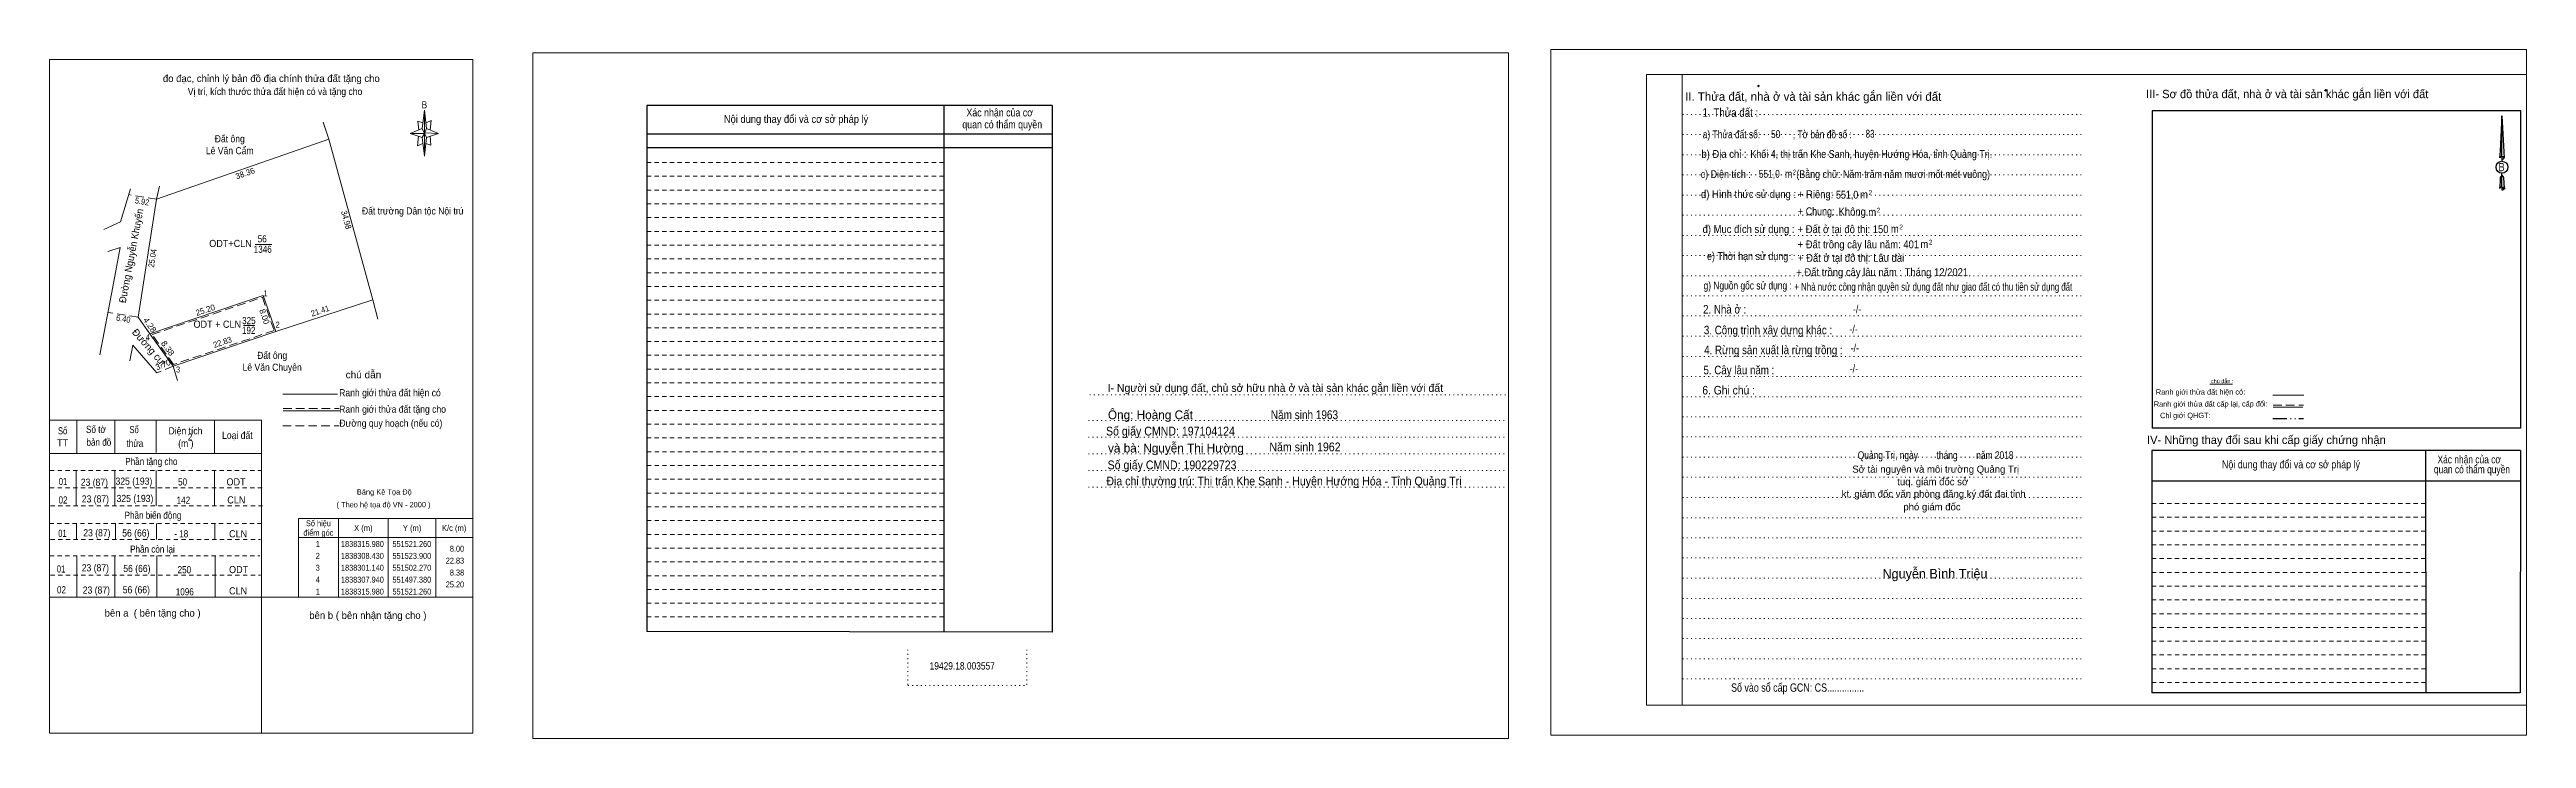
# Model space of a CAD drawing. Header units: metres. Extents: x 550655 to 551727, y 1838234 to 1838422.
# Drawn here: x 550904 to 551425, y 1838234 to 1838379 of the extents above; entities that cross this region are included whole.
import ezdxf
from ezdxf.enums import TextEntityAlignment as Align

# ---------------------------------------------------------------- set-up
doc = ezdxf.new("R2010")
doc.units = ezdxf.units.M
doc.header["$LTSCALE"] = 0.6
doc.header["$PDMODE"] = 32
doc.header["$PDSIZE"] = 0.3
for name, pattern in [('DASH_DOUBLE_DOT', [9.2, 5, -1.2, 0.3, -1.2, 0.3, -1.2]), ('DOTTED', [1.5, 0.3, -1.2]), ('MEDIUM_DASHED', [4.5, 3, -1.5]), ('SHORT_DASHED', [2.7, 1.5, -1.2])]:
    doc.linetypes.add(name, pattern=pattern)
for name, color, linetype, lineweight in [('1', 7, 'DOTTED', 13), ('10', 7, 'Continuous', 13), ('18', 7, 'Continuous', 25), ('2', 7, 'SHORT_DASHED', 13), ('28', 7, 'Continuous', 25), ('5', 7, 'Continuous', 13), ('55', 7, 'Continuous', 13), ('63', 7, 'Continuous', 13)]:
    doc.layers.add(name, color=color, linetype=linetype, lineweight=lineweight)

msp = doc.modelspace()

# ---------------------------------------------------------------- texts
at = {"layer": '1', "width": 0.85}
msp.add_text('2', height=1.5, dxfattribs=at).set_placement((550933.085, 1838296.92), align=Align.CENTER)
at = {"layer": '10'}
for s, width, p in [('Lê Văn Cẩm', 0.9, (550941.425, 1838357.07)), ('Đất ông', 0.9, (550941.43, 1838359.57)), ('Đất trường Dân tộc Nội trú', 0.9, (550979.91, 1838344.41)), ('1346', 0.85, (550948.36, 1838336.36)), ('56', 0.85, (550948.255, 1838338.55)), ('325', 0.85, (550945.445, 1838321.37)), ('192', 0.85, (550945.41, 1838319.32)), ('Lê Văn Chuyên', 0.9, (550950.345, 1838311.57)), ('Đất ông', 0.9, (550950.35, 1838314.07))]:
    msp.add_text(s, height=1.5, dxfattribs=dict(at, width=width)).set_placement(p, align=Align.CENTER)
for s, height, rotation, p in [('38.36', 1.25, 19.158, (550944.8549, 1838352.4553)), ('25.20', 1.25, 18.608, (550936.4956, 1838323.755)), ('8.00', 1.25, 289.273, (550948.1445, 1838322.7613)), ('Đường cụt', 1.5, 311.361, (550923.9102, 1838316.0106)), ('3.70', 1.25, 22.295, (550927.6179, 1838312.2706))]:
    msp.add_text(s, height=height, rotation=rotation, dxfattribs=at).set_placement(p, align=Align.CENTER)
for s, height, rotation, width, p in [('5.92', 1.25, 350.474, 0.9, (550922.8866, 1838346.5305)), ('Đường Nguyễn Khuyến', 1.5, 79.246, 0.95, (550921.413, 1838335.6051)), ('34.98', 1.25, 285.315, 0.95, (550965.3476, 1838343.1201)), ('25.04', 1.25, 81.177, 0.9, (550925.7732, 1838335.1191)), ('6.40', 1.25, 351.213, 0.9, (550918.9445, 1838321.8805)), ('4.28', 1.25, 304.729, 1.05, (550924.1021, 1838320.861)), ('21.41', 1.25, 18.625, 0.95, (550960.6304, 1838323.5836)), ('8.38', 1.25, 305.721, 1.05, (550927.888, 1838315.9549)), ('22.83', 1.25, 18.625, 0.95, (550940.0854, 1838316.9954))]:
    msp.add_text(s, height=height, rotation=rotation, dxfattribs=dict(at, width=width)).set_placement(p, align=Align.CENTER)
for s, height, width, p in [('ODT+CLN', 1.5, 0.95, (550946.06, 1838337.58)), (' 1', 1.25, 0.75, (550949.39, 1838327.23)), ('ODT + CLN', 1.5, 0.95, (550943.81, 1838320.61)), (' 2', 1.25, 0.85, (550951.93, 1838320.64)), (' 4', 1.25, 0.85, (550924.61, 1838317.97)), (' 3', 1.25, 0.8, (550930.98, 1838311.22))]:
    msp.add_text(s, height=height, dxfattribs=dict(at, width=width)).set_placement(p, align=Align.RIGHT)
at = {"layer": '18'}
for s, height, p in [('II. Thửa đất, nhà ở và tài sản khác gắn liền với đất', 1.8, (551274.5, 1838368.29)), ('Sở tài nguyên và môi trường Quảng Trị', 1.5, (551300.27, 1838290.16)), ('kt. giám đốc văn phòng đăng ký đất đai tỉnh', 1.5, (551299.835, 1838284.98)), ('tuq. giám đốc sở', 1.5, (551299.64, 1838287.53)), ('phó giám đốc', 1.5, (551299.485, 1838282.25)), ('Nguyễn Bình Triệu', 1.98, (551300.115, 1838267.97))]:
    msp.add_text(s, height=height, dxfattribs=at).set_placement(p, align=Align.CENTER)
for s, height, width, p in [('1. Thửa đất :', 1.8, 0.85, (551257.085, 1838364.93)), ('b) Địa chỉ : ', 1.65, 0.9, (551256.01, 1838356.31)), ('a) Thửa đất số:              , Tờ bản đồ số : ', 1.65, 0.8, (551267.2, 1838360.43)), (' Khối 4, thị trấn Khe Sanh, huyện Hướng Hóa, tỉnh Quảng Trị.', 1.65, 0.85, (551286.455, 1838356.29)), ('50', 1.65, 0.8, (551266.595, 1838360.47)), ('83', 1.65, 0.75, (551286.46, 1838360.55)), ('c) Diện tích :                                                   ', 1.65, 0.85, (551269.395, 1838352.07)), ('551,0', 1.65, 0.8, (551265.265, 1838352.13)), (' m', 1.65, 0.85, (551269.065, 1838352.11)), ('2', 1, 0.75, (551270.555, 1838352.83)), ('(Bằng chữ: Năm trăm năm mươi mốt mét vuông)', 1.65, 0.85, (551291.315, 1838352.07)), ('B', 1.728, 0.85, (551419.295, 1838353.51)), ('d) Hình thức sử dụng :', 1.65, 0.9, (551260.895, 1838347.87)), ('+ Riêng: ', 1.65, 0.9, (551275.285, 1838347.84)), ('551,0', 1.65, 0.85, (551281.635, 1838347.74)), (' m', 1.65, 0.9, (551284.905, 1838347.78)), ('2', 1, 0.8, (551286.52, 1838348.5)), ('đ) Mục đích sử dụng :', 1.65, 0.9, (551260.895, 1838340.53)), ('+ Đất ở tại đô thị: 150', 1.65, 0.9, (551280.775, 1838340.5)), ('       + Chung:', 1.65, 0.85, (551273.32, 1838344.26)), ('Không', 1.65, 0.9, (551282.7, 1838344.19)), (' m', 1.65, 0.9, (551286.645, 1838344.11)), ('2', 1, 0.8, (551288.24, 1838344.83)), ('2', 1, 0.8, (551293, 1838341.28)), ('+ Đất trồng cây lâu năm: 401', 1.65, 0.9, (551283.995, 1838337.31)), (' m', 1.65, 0.9, (551291.385, 1838340.56)), (' m', 1.65, 0.9, (551297.595, 1838337.37)), ('2', 1, 0.8, (551299.21, 1838338.09)), ('e) Thời hạn sử dụng :', 1.65, 0.85, (551261.225, 1838334.85)), ('+ Đất trồng cây lâu năm : Tháng 12/2021', 1.65, 0.9, (551289.015, 1838331.47)), ('+ Đất ở tại đô thị: Lâu dài', 1.65, 0.9, (551282.47, 1838334.47)), ('g) Nguồn gốc sử dụng :', 1.65, 0.8, (551260.72, 1838328.66)), ('+ Nhà nước công nhận quyền sử dụng đất như giao đất có thu tiền sử dụng đất', 1.65, 0.75, (551299.76, 1838328.4)), ('2. Nhà ở :', 1.8, 0.85, (551255.875, 1838323.6)), ('3. Công trình xây dựng khác :', 1.8, 0.85, (551264.99, 1838319.24)), ('4. Rừng sản xuất là rừng trồng :', 1.8, 0.85, (551266.125, 1838315.06)), ('5. Cây lâu năm :', 1.8, 0.85, (551258.87, 1838310.84)), ('6. Ghi chú :', 1.8, 0.9, (551256.715, 1838306.6)), ('Quảng Trị, ngày        tháng        năm 2018', 1.65, 0.8, (551300.255, 1838293.02)), ('19429.18.003557', 1.55, 0.85, (551095.505, 1838248.81)), ('Số vào sổ cấp GCN: CS...............', 1.75, 0.8, (551271.22, 1838244.15))]:
    msp.add_text(s, height=height, dxfattribs=dict(at, width=width)).set_placement(p, align=Align.CENTER)
at = {"layer": '2'}
for s, width, p in [('Nội dung thay đổi và cơ sở pháp lý', 0.9, (551060.55, 1838363.65)), ('Nội dung thay đổi và cơ sở pháp lý', 0.9, (551060.55, 1838363.65)), (' quan có thẩm quyền', 0.85, (551103.655, 1838362.51)), (' quan có thẩm quyền', 0.85, (551103.655, 1838362.51)), ('Xác nhận của cơ', 0.85, (551103.385, 1838365.01)), ('Xác nhận của cơ', 0.85, (551103.385, 1838365.01))]:
    msp.add_text(s, height=1.63, dxfattribs=dict(at, width=width)).set_placement(p, align=Align.CENTER)
at = {"layer": '28'}
for s, height, p in [('III- Sơ đồ thửa đất, nhà ở và tài sản khác gắn liền với đất', 1.75, (551374.21, 1838368.85)), ('I- Người sử dụng đất, chủ sở hữu nhà ở và tài sản khác gắn liền với đất', 1.653, (551161.355, 1838307.15)), ('Ông: Hoàng Cất', 1.85, (551135.085, 1838301.4)), ('và bà: Nguyễn Thị Hường', 1.85, (551140.455, 1838294.41)), ('IV- Những thay đổi sau khi cấp giấy chứng nhận', 1.75, (551369.835, 1838296.19))]:
    msp.add_text(s, height=height, dxfattribs=at).set_placement(p, align=Align.CENTER)
for s, height, width, p in [('-/-', 1.65, 0.85, (551283.735, 1838323.7)), ('-/-', 1.65, 0.85, (551282.995, 1838319.5)), ('-/-', 1.65, 0.85, (551283.255, 1838315.56)), ('-/-', 1.65, 0.85, (551283.055, 1838311.24)), ('Năm sinh 1963', 1.85, 0.85, (551167.485, 1838301.42)), ('Số giấy CMND: 197104124', 1.85, 0.9, (551139.295, 1838297.98)), ('Năm sinh 1962', 1.85, 0.9, (551167.6, 1838294.66)), ('Số giấy CMND: 190229723', 1.85, 0.9, (551139.635, 1838290.88)), ('Nội dung thay đổi và cơ sở pháp lý', 1.65, 0.85, (551375, 1838291.09)), (' quan có thẩm quyền', 1.65, 0.8, (551412.815, 1838290.05)), ('Xác nhận của cơ', 1.65, 0.8, (551412.485, 1838292.13)), ('Địa chỉ thường trú: Thị trấn Khe Sanh - Huyện Hướng Hóa - Tỉnh Quảng Trị', 1.85, 0.9, (551163.18, 1838287.49))]:
    msp.add_text(s, height=height, dxfattribs=dict(at, width=width)).set_placement(p, align=Align.CENTER)
at = {"layer": '5'}
for s, p in [('đo đạc, chỉnh lý bản đồ địa chính thửa đất tặng cho', (550950.17, 1838372.24)), ('bên a  ( bên tặng cho )', (550925.2, 1838259.94)), ('bên b ( bên nhận tặng cho )', (550970.48, 1838259.44))]:
    msp.add_text(s, height=1.5, dxfattribs=at).set_placement(p, align=Align.CENTER)
for s, width, p in [('Vị trí, kích thước thửa đất hiện có và tặng cho', 0.9, (550950.96, 1838369.5)), ('B', 0.85, (550982.38, 1838366.71)), ('chú dẫn', 1.05, (550969.55, 1838310)), ('Ranh giới thửa đất hiện có ', 0.9, (550975.38, 1838306.22)), ('Đường quy hoạch (nếu có)', 0.9, (550975.315, 1838299.82)), ('Ranh giới thửa đất tặng cho', 0.9, (550975.68, 1838302.76)), ('TT', 0.95, (550906.265, 1838295.68)), ('Số', 0.8, (550906.27, 1838298.22)), ('Số tờ', 0.85, (550913.27, 1838298.52)), ('bản đồ', 0.85, (550913.895, 1838295.82)), ('thửa', 0.85, (550921.48, 1838295.58)), ('Số', 0.8, (550921.31, 1838298.48)), ('Diện tích', 0.9, (550932.115, 1838298.22)), ('(m )', 0.9, (550932.19, 1838295.58)), ('Loại đất', 0.9, (550943.025, 1838297.28)), ('Phần tặng cho', 0.85, (550924.935, 1838291.78)), ('02', 0.85, (550906.355, 1838283.69)), ('01', 0.8, (550906.36, 1838287.58)), ('23 (87)', 0.9, (550912.95, 1838287.42)), ('23 (87)', 0.9, (550913.16, 1838283.91)), ('325 (193)', 0.9, (550921.27, 1838287.64)), ('325 (193)', 0.9, (550921.49, 1838284.01)), ('142', 0.85, (550931.68, 1838283.65)), ('50', 0.85, (550931.51, 1838287.48)), ('ODT', 0.95, (550942.75, 1838287.49)), ('CLN', 0.95, (550942.815, 1838283.7)), ('Phần biến động', 0.85, (550925.275, 1838280.48)), ('01', 0.8, (550906.24, 1838276.68)), ('23 (87)', 0.9, (550913.48, 1838276.79)), ('56 (66)', 0.9, (550921.67, 1838276.75)), ('Phần còn lại', 0.85, (550925.165, 1838273.36)), ('- 18', 0.85, (550931.22, 1838276.59)), ('CLN', 0.95, (550943.185, 1838276.58)), ('01', 0.8, (550905.94, 1838269.2)), ('23 (87)', 0.9, (550913.16, 1838269.44)), ('56 (66)', 0.9, (550921.89, 1838269.3)), ('250', 0.85, (550931.885, 1838269.04)), ('ODT', 0.95, (550943.29, 1838269.07)), ('02', 0.85, (550906.035, 1838264.82)), ('23 (87)', 0.9, (550913.37, 1838264.76)), ('56 (66)', 0.9, (550921.78, 1838264.83)), ('1096', 0.85, (550931.97, 1838264.4)), ('CLN', 0.95, (550943.185, 1838264.6))]:
    msp.add_text(s, height=1.5, dxfattribs=dict(at, width=width)).set_placement(p, align=Align.CENTER)
at = {"layer": '55', "width": 0.9}
for s, height, p in [('Ranh giới thửa đất hiện có:', 1.13, (551355.9738, 1838306.5576)), ('Ranh giới thửa đất cấp lại, cấp đổi:', 1.12, (551358.1188, 1838304.0524)), ('Chỉ giới QHGT:', 1.125, (551352.7788, 1838301.6304)), ('( Theo hệ tọa độ VN - 2000 )', 1.13, (550973.7688, 1838282.8889))]:
    msp.add_text(s, height=height, rotation=0.127, dxfattribs=at).set_placement(p, align=Align.CENTER)
at = {"layer": '55'}
for s, height, rotation, p in [('chú dẫn :', 0.8323, 359.976, (551360.5248, 1838308.9788)), ('Bảng Kê Tọa Độ', 1.13, 0.127, (550973.9388, 1838285.5633))]:
    msp.add_text(s, height=height, rotation=rotation, dxfattribs=at).set_placement(p, align=Align.CENTER)
at = {"layer": '63'}
for s, width, p in [('Số hiệu', 0.85, (550960.08, 1838278.92)), ('điểm góc', 0.9, (550960.08, 1838276.92)), (' 1', 0.75, (550959.73, 1838274.57)), ('1838315.980', 0.85, (550969.33, 1838274.57)), ('X (m)', 0.95, (550969.53, 1838277.92)), ('551521.260', 0.85, (550979.73, 1838274.57)), ('Y (m)', 0.95, (550979.785, 1838277.92)), ('K/c (m)', 0.95, (550988.625, 1838277.92)), (' 3', 0.8, (550959.725, 1838269.57)), (' 2', 0.85, (550959.735, 1838272.07)), ('1838308.430', 0.85, (550969.33, 1838272.07)), ('1838301.140', 0.85, (550969.33, 1838269.57)), ('551523.900', 0.85, (550979.73, 1838272.07)), ('551502.270', 0.85, (550979.73, 1838269.57)), (' 4', 0.85, (550959.73, 1838267.07)), (' 1', 0.75, (550959.73, 1838264.57)), ('1838307.940', 0.85, (550969.33, 1838267.07)), ('1838315.980', 0.85, (550969.33, 1838264.57)), ('551497.380', 0.85, (550979.73, 1838267.07)), ('551521.260', 0.85, (550979.73, 1838264.57))]:
    msp.add_text(s, height=1.25, dxfattribs=dict(at, width=width)).set_placement(p, align=Align.CENTER)
at = {"layer": '63', "width": 0.85}
for s, p in [('8.00', (550990.73, 1838273.57)), ('22.83', (550990.73, 1838271.07)), ('8.38', (550990.73, 1838268.57)), ('25.20', (550990.73, 1838266.07))]:
    msp.add_text(s, height=1.25, dxfattribs=at).set_placement(p, align=Align.RIGHT)

# ---------------------------------------------------------------- linework, layer by layer
at = {"layer": '1', "linetype": 'Continuous'}
for p, q in [((551239.43, 1838373.85), (551424.53, 1838373.85)), ((551239.43, 1838373.85), (551239.43, 1838241.35)), ((551424.53, 1838373.85), (551424.53, 1838240.23)), ((550903.62, 1838294.22), (550948.02, 1838294.22)), ((551239.43, 1838241.35), (551424.53, 1838241.35))]:
    msp.add_line(p, q, dxfattribs=at)
at = {"layer": '1'}
for p, q in [((551246.93, 1838373.85), (551246.93, 1838241.35)), ((551246.93, 1838373.85), (551246.93, 1838241.35)), ((551247.01, 1838365.43), (551331.55, 1838365.43)), ((551247.01, 1838361.21), (551331.55, 1838361.21)), ((551247.01, 1838356.97), (551331.55, 1838356.97)), ((551247.01, 1838352.73), (551331.55, 1838352.73)), ((551247.01, 1838348.49), (551331.55, 1838348.49)), ((551247.01, 1838344.25), (551331.55, 1838344.25)), ((551247.01, 1838340.03), (551331.55, 1838340.03)), ((551247.01, 1838335.79), (551331.55, 1838335.79)), ((551247.01, 1838331.55), (551331.55, 1838331.55)), ((551247.01, 1838327.31), (551331.55, 1838327.31)), ((551247.01, 1838323.09), (551331.55, 1838323.09)), ((551247.01, 1838318.85), (551331.55, 1838318.85)), ((551247.01, 1838314.61), (551331.55, 1838314.61)), ((551122.31, 1838306.53), (551210.37, 1838306.53)), ((551247.01, 1838310.37), (551331.55, 1838310.37)), ((551247.01, 1838306.13), (551331.55, 1838306.13)), ((551122.03, 1838301.13), (551210.07, 1838301.13)), ((551247.01, 1838301.91), (551331.55, 1838301.91)), ((551122.03, 1838297.63), (551210.07, 1838297.63)), ((551247.01, 1838297.67), (551331.55, 1838297.67)), ((551122.03, 1838294.13), (551210.07, 1838294.13)), ((551122.03, 1838290.63), (551210.07, 1838290.63)), ((551247.01, 1838293.43), (551331.55, 1838293.43)), ((551122.03, 1838287.13), (551210.07, 1838287.13)), ((551247.01, 1838289.21), (551331.55, 1838289.21)), ((551247.01, 1838284.97), (551331.55, 1838284.97)), ((551247.01, 1838280.71), (551331.55, 1838280.71)), ((551247.01, 1838276.49), (551331.55, 1838276.49)), ((551247.01, 1838272.27), (551331.55, 1838272.27)), ((551247.01, 1838268.01), (551331.55, 1838268.01)), ((551247.01, 1838263.77), (551331.55, 1838263.77)), ((551247.01, 1838259.55), (551331.55, 1838259.55)), ((551247.01, 1838255.31), (551331.55, 1838255.31)), ((551084.09, 1838252.99), (551084.09, 1838245.49)), ((551109.07, 1838252.99), (551109.07, 1838245.49)), ((551247.01, 1838251.07), (551331.55, 1838251.07)), ((551084.09, 1838245.49), (551109.07, 1838245.49)), ((551247.01, 1838246.83), (551331.55, 1838246.83))]:
    msp.add_line(p, q, dxfattribs=at)
at = {"layer": '1', "linetype": 'SHORT_DASHED'}
for p, q in [((550903.62, 1838290.62), (550948.02, 1838290.62)), ((550903.62, 1838287.02), (550948.22, 1838287.02)), ((550903.72, 1838283.22), (550948.32, 1838283.22)), ((550903.52, 1838279.48), (550948.12, 1838279.48)), ((550903.72, 1838276.12), (550947.88, 1838276.12)), ((550903.6, 1838272.68), (550947.74, 1838272.68)), ((550903.72, 1838268.64), (550947.86, 1838268.64))]:
    msp.add_line(p, q, dxfattribs=at)
at = {"layer": '1', "linetype": 'Continuous'}
for points in [[(551219.33, 1838235.05), (551424.53, 1838235.05), (551424.53, 1838379.05), (551219.33, 1838379.05)], [(550903.52, 1838376.94), (550992.58, 1838376.94), (550992.58, 1838235.44), (550903.52, 1838235.44)], [(551005.19, 1838234.35), (551210.39, 1838234.35), (551210.39, 1838378.35), (551005.19, 1838378.35)], [(551005.19, 1838378.35), (551210.39, 1838378.35), (551210.39, 1838234.35), (551005.19, 1838234.35)], [(551005.19, 1838234.35), (551210.39, 1838234.35), (551210.39, 1838378.35), (551005.19, 1838378.35)], [(551246.93, 1838373.85), (551424.53, 1838373.85), (551424.53, 1838241.35), (551246.93, 1838241.35)]]:
    msp.add_lwpolyline(points, close=True, dxfattribs=at)
at = {"layer": '10'}
for p, q in [((550961.1, 1838363.8), (550962.25, 1838360.2)), ((550926.01, 1838347.61), (550962.25, 1838360.2)), ((550920.54, 1838349.79), (550918.44, 1838342.89)), ((550926.01, 1838347.61), (550922.17, 1838322.87)), ((550926.66, 1838350.36), (550926.01, 1838347.62)), ((550918.44, 1838342.89), (550914.91, 1838341.28)), ((550918.41, 1838337.46), (550915.81, 1838336.62)), ((550946.74, 1838338.12), (550950.29, 1838338.12)), ((550924.61, 1838319.35), (550948.49, 1838327.39)), ((550948.49, 1838327.39), (550951.13, 1838319.84)), ((550922.17, 1838322.87), (550924.61, 1838319.35)), ((550921.03, 1838316.93), (550920.42, 1838313.7)), ((550921.03, 1838316.93), (550926.11, 1838311.16)), ((550924.61, 1838319.35), (550929.5, 1838312.55)), ((550944.33, 1838321.06), (550946.69, 1838321.06)), ((550929.5, 1838312.55), (550930.45, 1838309.54))]:
    msp.add_line(p, q, dxfattribs=at)
at = {"layer": '10', "linetype": 'MEDIUM_DASHED'}
for p, q in [((550926.01, 1838347.61), (550920.17, 1838348.59)), ((550922.17, 1838322.87), (550915.83, 1838323.85)), ((550929.5, 1838312.55), (550926.11, 1838311.16))]:
    msp.add_line(p, q, dxfattribs=at)
at = {"layer": '10'}
for points in [[(550962.25, 1838360.2), (550971.49, 1838326.46), (550972.6, 1838322.41)], [(550918.41, 1838337.46), (550916.84, 1838329.18), (550914.13, 1838314.9)], [(550929.5, 1838312.55), (550951.13, 1838319.84), (550971.49, 1838326.46)]]:
    msp.add_lwpolyline(points, dxfattribs=at)
at = {"layer": '10', "linetype": 'MEDIUM_DASHED'}
msp.add_lwpolyline([(550948.3, 1838327.01), (550950.75, 1838320.03), (550929.61, 1838312.91), (550925.09, 1838319.2)], close=True, dxfattribs=at)
at = {"layer": '18'}
for p, q in [((551419.35, 1838365.15), (551419.81, 1838356.29)), ((551419.35, 1838365.15), (551419.81, 1838356.29)), ((551419.35, 1838365.15), (551419.81, 1838356.29)), ((551418.97, 1838357.69), (551418.89, 1838356.31)), ((551419.35, 1838356.59), (551419.35, 1838356.25)), ((551419.35, 1838356.25), (551419.35, 1838355.99)), ((551419.35, 1838355.99), (551419.35, 1838355.65)), ((551419.35, 1838355.99), (551419.35, 1838355.65)), ((551419.35, 1838355.99), (551419.35, 1838355.65)), ((551419.35, 1838352.69), (551419.35, 1838353.09)), ((551419.35, 1838352.69), (551419.35, 1838353.09)), ((551419.35, 1838352.69), (551419.35, 1838353.09)), ((551419.35, 1838352.69), (551419.69, 1838352.19)), ((551419.35, 1838352.69), (551419.69, 1838352.19)), ((551419.35, 1838352.69), (551419.69, 1838352.19)), ((551419.81, 1838356.29), (551419.81, 1838356.31)), ((551419.35, 1838350.19), (551419.35, 1838349.85)), ((551419.35, 1838349.85), (551419.35, 1838349.59)), ((551419.69, 1838352.19), (551419.81, 1838349.89)), ((551419.69, 1838352.19), (551419.81, 1838349.89)), ((551419.69, 1838352.19), (551419.81, 1838349.89))]:
    msp.add_line(p, q, dxfattribs=at)
for points in [[(551419.35, 1838356.59), (551419.35, 1838365.15), (551418.97, 1838357.69)], [(551419.35, 1838350.19), (551419.35, 1838352.69), (551419.01, 1838352.19), (551418.97, 1838351.25), (551418.89, 1838349.89)]]:
    msp.add_lwpolyline(points, dxfattribs=at)
msp.add_ellipse((551419.3686, 1838354.3447), major_axis=(0, 1.258), ratio=0.983453, dxfattribs=at)
for centre, start_param, end_param in [((551419.369, 1838356.2832), 1.57079633, 3.07445202), ((551419.369, 1838356.2832), 0.06714063, 1.57079633), ((551419.369, 1838356.2832), 4.71238898, 6.28318531), ((551419.369, 1838349.8627), 2.49106941, 3.07427841), ((551419.369, 1838349.8627), 1.57079633, 2.49106941), ((551419.369, 1838349.8627), 0.06714063, 1.57079633), ((551419.369, 1838349.8627), 4.71238898, 6.28318531)]:
    msp.add_ellipse(centre, major_axis=(0.4535, 0), ratio=0.655448, start_param=start_param, end_param=end_param, dxfattribs=at)
msp.add_point((551419.81, 1838349.89), dxfattribs=at)
at = {"layer": '2', "linetype": 'Continuous', "lineweight": 25}
for p, q in [((551114.45, 1838367.31), (551029.19, 1838367.31)), ((551029.19, 1838367.31), (551029.19, 1838256.79)), ((551091.61, 1838367.31), (551091.65, 1838256.71)), ((551114.45, 1838361.27), (551029.29, 1838361.27)), ((551114.45, 1838358.39), (551029.29, 1838358.39))]:
    msp.add_line(p, q, dxfattribs=at)
at = {"layer": '2'}
for p, q in [((551091.61, 1838355.31), (551029.17, 1838355.31)), ((551091.61, 1838352.43), (551029.17, 1838352.43)), ((551091.61, 1838352.43), (551029.19, 1838352.43)), ((551091.61, 1838349.53), (551029.19, 1838349.53)), ((551091.61, 1838346.63), (551029.19, 1838346.63)), ((551091.61, 1838343.75), (551029.19, 1838343.75)), ((551091.61, 1838340.85), (551029.19, 1838340.85)), ((551091.61, 1838337.97), (551029.19, 1838337.97)), ((551091.63, 1838335.07), (551029.19, 1838335.07)), ((551091.63, 1838332.17), (551029.19, 1838332.17)), ((551091.63, 1838329.29), (551029.19, 1838329.29)), ((551091.63, 1838326.39), (551029.19, 1838326.39)), ((551091.63, 1838323.49), (551029.19, 1838323.49)), ((551091.63, 1838320.61), (551029.19, 1838320.61)), ((551091.63, 1838317.71), (551029.19, 1838317.71)), ((551091.63, 1838314.83), (551029.19, 1838314.83)), ((551091.63, 1838311.93), (551029.19, 1838311.93)), ((551091.63, 1838309.03), (551029.19, 1838309.03)), ((551091.63, 1838306.15), (551029.19, 1838306.15)), ((551091.63, 1838303.25), (551029.19, 1838303.25)), ((551091.63, 1838300.35), (551029.19, 1838300.35)), ((551091.63, 1838297.47), (551029.19, 1838297.47)), ((551091.65, 1838294.57), (551029.19, 1838294.57)), ((551091.65, 1838291.67), (551029.19, 1838291.67)), ((551091.65, 1838288.79), (551029.19, 1838288.79)), ((551091.65, 1838285.89), (551029.19, 1838285.89)), ((551091.65, 1838283.01), (551029.19, 1838283.01)), ((551091.65, 1838280.11), (551029.19, 1838280.11)), ((551403.31, 1838280.81), (551345.73, 1838280.81)), ((551091.65, 1838277.21), (551029.19, 1838277.21)), ((551403.31, 1838277.91), (551345.73, 1838277.91)), ((551403.31, 1838275.01), (551345.73, 1838275.01)), ((551091.65, 1838274.33), (551029.19, 1838274.33)), ((551091.65, 1838271.43), (551029.19, 1838271.43)), ((551403.31, 1838272.13), (551345.73, 1838272.13)), ((551403.33, 1838269.23), (551345.73, 1838269.23)), ((551091.65, 1838268.53), (551029.19, 1838268.53)), ((551091.65, 1838265.65), (551029.19, 1838265.65)), ((551403.33, 1838266.35), (551345.73, 1838266.35)), ((551091.65, 1838262.75), (551029.19, 1838262.75)), ((551091.65, 1838259.87), (551029.19, 1838259.87)), ((551403.33, 1838263.45), (551345.73, 1838263.45)), ((551403.33, 1838260.55), (551345.73, 1838260.55)), ((551403.33, 1838257.67), (551345.73, 1838257.67)), ((551403.35, 1838254.77), (551345.73, 1838254.77)), ((551403.35, 1838251.87), (551345.73, 1838251.87)), ((551403.35, 1838248.99), (551345.73, 1838248.99)), ((551403.35, 1838246.09), (551345.73, 1838246.09))]:
    msp.add_line(p, q, dxfattribs=at)
at = {"layer": '2', "linetype": 'Continuous', "lineweight": 25}
msp.add_lwpolyline([(551114.45, 1838367.31), (551114.41, 1838256.67), (551029.19, 1838256.79)], dxfattribs=at)
at = {"layer": '28'}
for p, q in [((551345.81, 1838366.17), (551345.81, 1838299.53)), ((551423.33, 1838299.53), (551345.81, 1838299.53)), ((551403.31, 1838294.83), (551403.35, 1838243.95)), ((551423.25, 1838294.83), (551423.21, 1838243.95)), ((551423.25, 1838288.37), (551345.73, 1838288.37)), ((551423.21, 1838243.95), (551345.73, 1838243.95))]:
    msp.add_line(p, q, dxfattribs=at)
at = {"layer": '28', "linetype": 'SHORT_DASHED', "lineweight": 13}
msp.add_line((551403.31, 1838283.69), (551345.73, 1838283.69), dxfattribs=at)
at = {"layer": '28'}
for points in [[(551423.33, 1838299.53), (551423.33, 1838366.17), (551345.81, 1838366.17)], [(551423.25, 1838294.83), (551345.73, 1838294.83), (551345.73, 1838243.95)]]:
    msp.add_lwpolyline(points, dxfattribs=at)
msp.add_point((551382.27, 1838370.49), dxfattribs=at)
at = {"layer": '5'}
for p, q in [((550981.91, 1838362.45), (550982.37, 1838366.35)), ((550981.91, 1838360.55), (550979.41, 1838361.45)), ((550982.81, 1838360.55), (550982.37, 1838356.65)), ((550983.71, 1838358.95), (550982.67, 1838359.35)), ((550982.81, 1838362.45), (550985.31, 1838361.45)), ((550983.61, 1838360.85), (550983.71, 1838358.95)), ((550952.56, 1838306.7), (550964.06, 1838306.7)), ((550903.62, 1838301.22), (550948.12, 1838301.22)), ((550909.28, 1838301.22), (550909.28, 1838294.22)), ((550917.28, 1838301.22), (550917.28, 1838294.22)), ((550925.92, 1838301.22), (550925.92, 1838294.38)), ((550938.22, 1838301.22), (550938.22, 1838294.22)), ((550948.12, 1838301.22), (550948.12, 1838235.44)), ((550952.66, 1838303.14), (550964.56, 1838303.14)), ((550909.12, 1838290.62), (550909.12, 1838283.22)), ((550917.28, 1838290.62), (550917.28, 1838283.22)), ((550925.92, 1838290.62), (550925.92, 1838283.22)), ((550938.22, 1838290.62), (550938.22, 1838283.22)), ((550909.22, 1838279.48), (550909.22, 1838276.12)), ((550917.38, 1838279.48), (550917.38, 1838276.12)), ((550926.02, 1838279.48), (550926.02, 1838276.12)), ((550938.32, 1838279.48), (550938.32, 1838276.12)), ((550909.24, 1838272.68), (550909.24, 1838264.18)), ((550917.22, 1838272.68), (550917.22, 1838264.18)), ((550926.06, 1838272.68), (550926.06, 1838264.06)), ((550938.34, 1838272.68), (550938.34, 1838264.18)), ((550903.52, 1838264.04), (550992.58, 1838264.04))]:
    msp.add_line(p, q, dxfattribs=at)
at = {"layer": '5', "linetype": 'MEDIUM_DASHED'}
for p, q in [((550952.66, 1838303.64), (550964.46, 1838303.64)), ((550952.56, 1838300.04), (550964.46, 1838300.04))]:
    msp.add_line(p, q, dxfattribs=at)
at = {"layer": '5'}
for points in [[(550982.07, 1838363.65), (550981.01, 1838364.05), (550981.17, 1838362.15)], [(550982.71, 1838363.65), (550983.81, 1838364.15), (550983.61, 1838362.15)], [(550982.37, 1838361.45), (550981.91, 1838362.45), (550979.41, 1838361.45)], [(550981.11, 1838360.85), (550980.91, 1838358.85), (550982.01, 1838359.35)], [(550982.37, 1838361.45), (550982.81, 1838360.55), (550985.31, 1838361.45)]]:
    msp.add_lwpolyline(points, dxfattribs=at)
for points in [[(550982.37, 1838366.35), (550982.81, 1838362.45), (550982.37, 1838361.45)], [(550982.37, 1838361.45), (550979.41, 1838361.45), (550981.91, 1838362.45), (550982.81, 1838360.55), (550985.31, 1838361.45), (550982.37, 1838361.55)], [(550982.37, 1838361.45), (550982.37, 1838356.65), (550981.87, 1838360.55)]]:
    msp.add_lwpolyline(points, close=True, dxfattribs=at)
msp.add_point((551262.98, 1838371.41), dxfattribs=at)
at = {"layer": '55'}
for p, q in [((551357.93, 1838308.76), (551362.67, 1838308.74)), ((551371.2, 1838306.42), (551377.7, 1838306.42)), ((551371.26, 1838303.94), (551377.5, 1838303.94)), ((551371.26, 1838303.94), (551377.5, 1838303.94))]:
    msp.add_line(p, q, dxfattribs=at)
at = {"layer": '55', "linetype": 'DASH_DOUBLE_DOT', "lineweight": 25}
msp.add_line((551371.16, 1838301.56), (551377.66, 1838301.56), dxfattribs=at)
at = {"layer": '55', "linetype": 'MEDIUM_DASHED'}
msp.add_line((551371.24, 1838304.38), (551377.64, 1838304.38), dxfattribs=at)
at = {"layer": '63'}
for p, q in [((550964.28, 1838280.54), (550964.28, 1838264.04)), ((550974.78, 1838280.54), (550974.78, 1838264.04)), ((550984.78, 1838280.54), (550984.78, 1838264.04)), ((550955.88, 1838276.54), (550992.58, 1838276.54))]:
    msp.add_line(p, q, dxfattribs=at)
msp.add_lwpolyline([(550955.88, 1838280.54), (550992.58, 1838280.54), (550992.58, 1838264.04), (550955.88, 1838264.04)], close=True, dxfattribs=at)

msp.set_redraw_order([(e.dxf.handle, doc.entitydb.next_handle()) for e in msp.query("TEXT MTEXT ATTDEF DIMENSION ARC_DIMENSION")])  # texts and dimensions are drawn at this point

doc.saveas('drawing.dxf')
